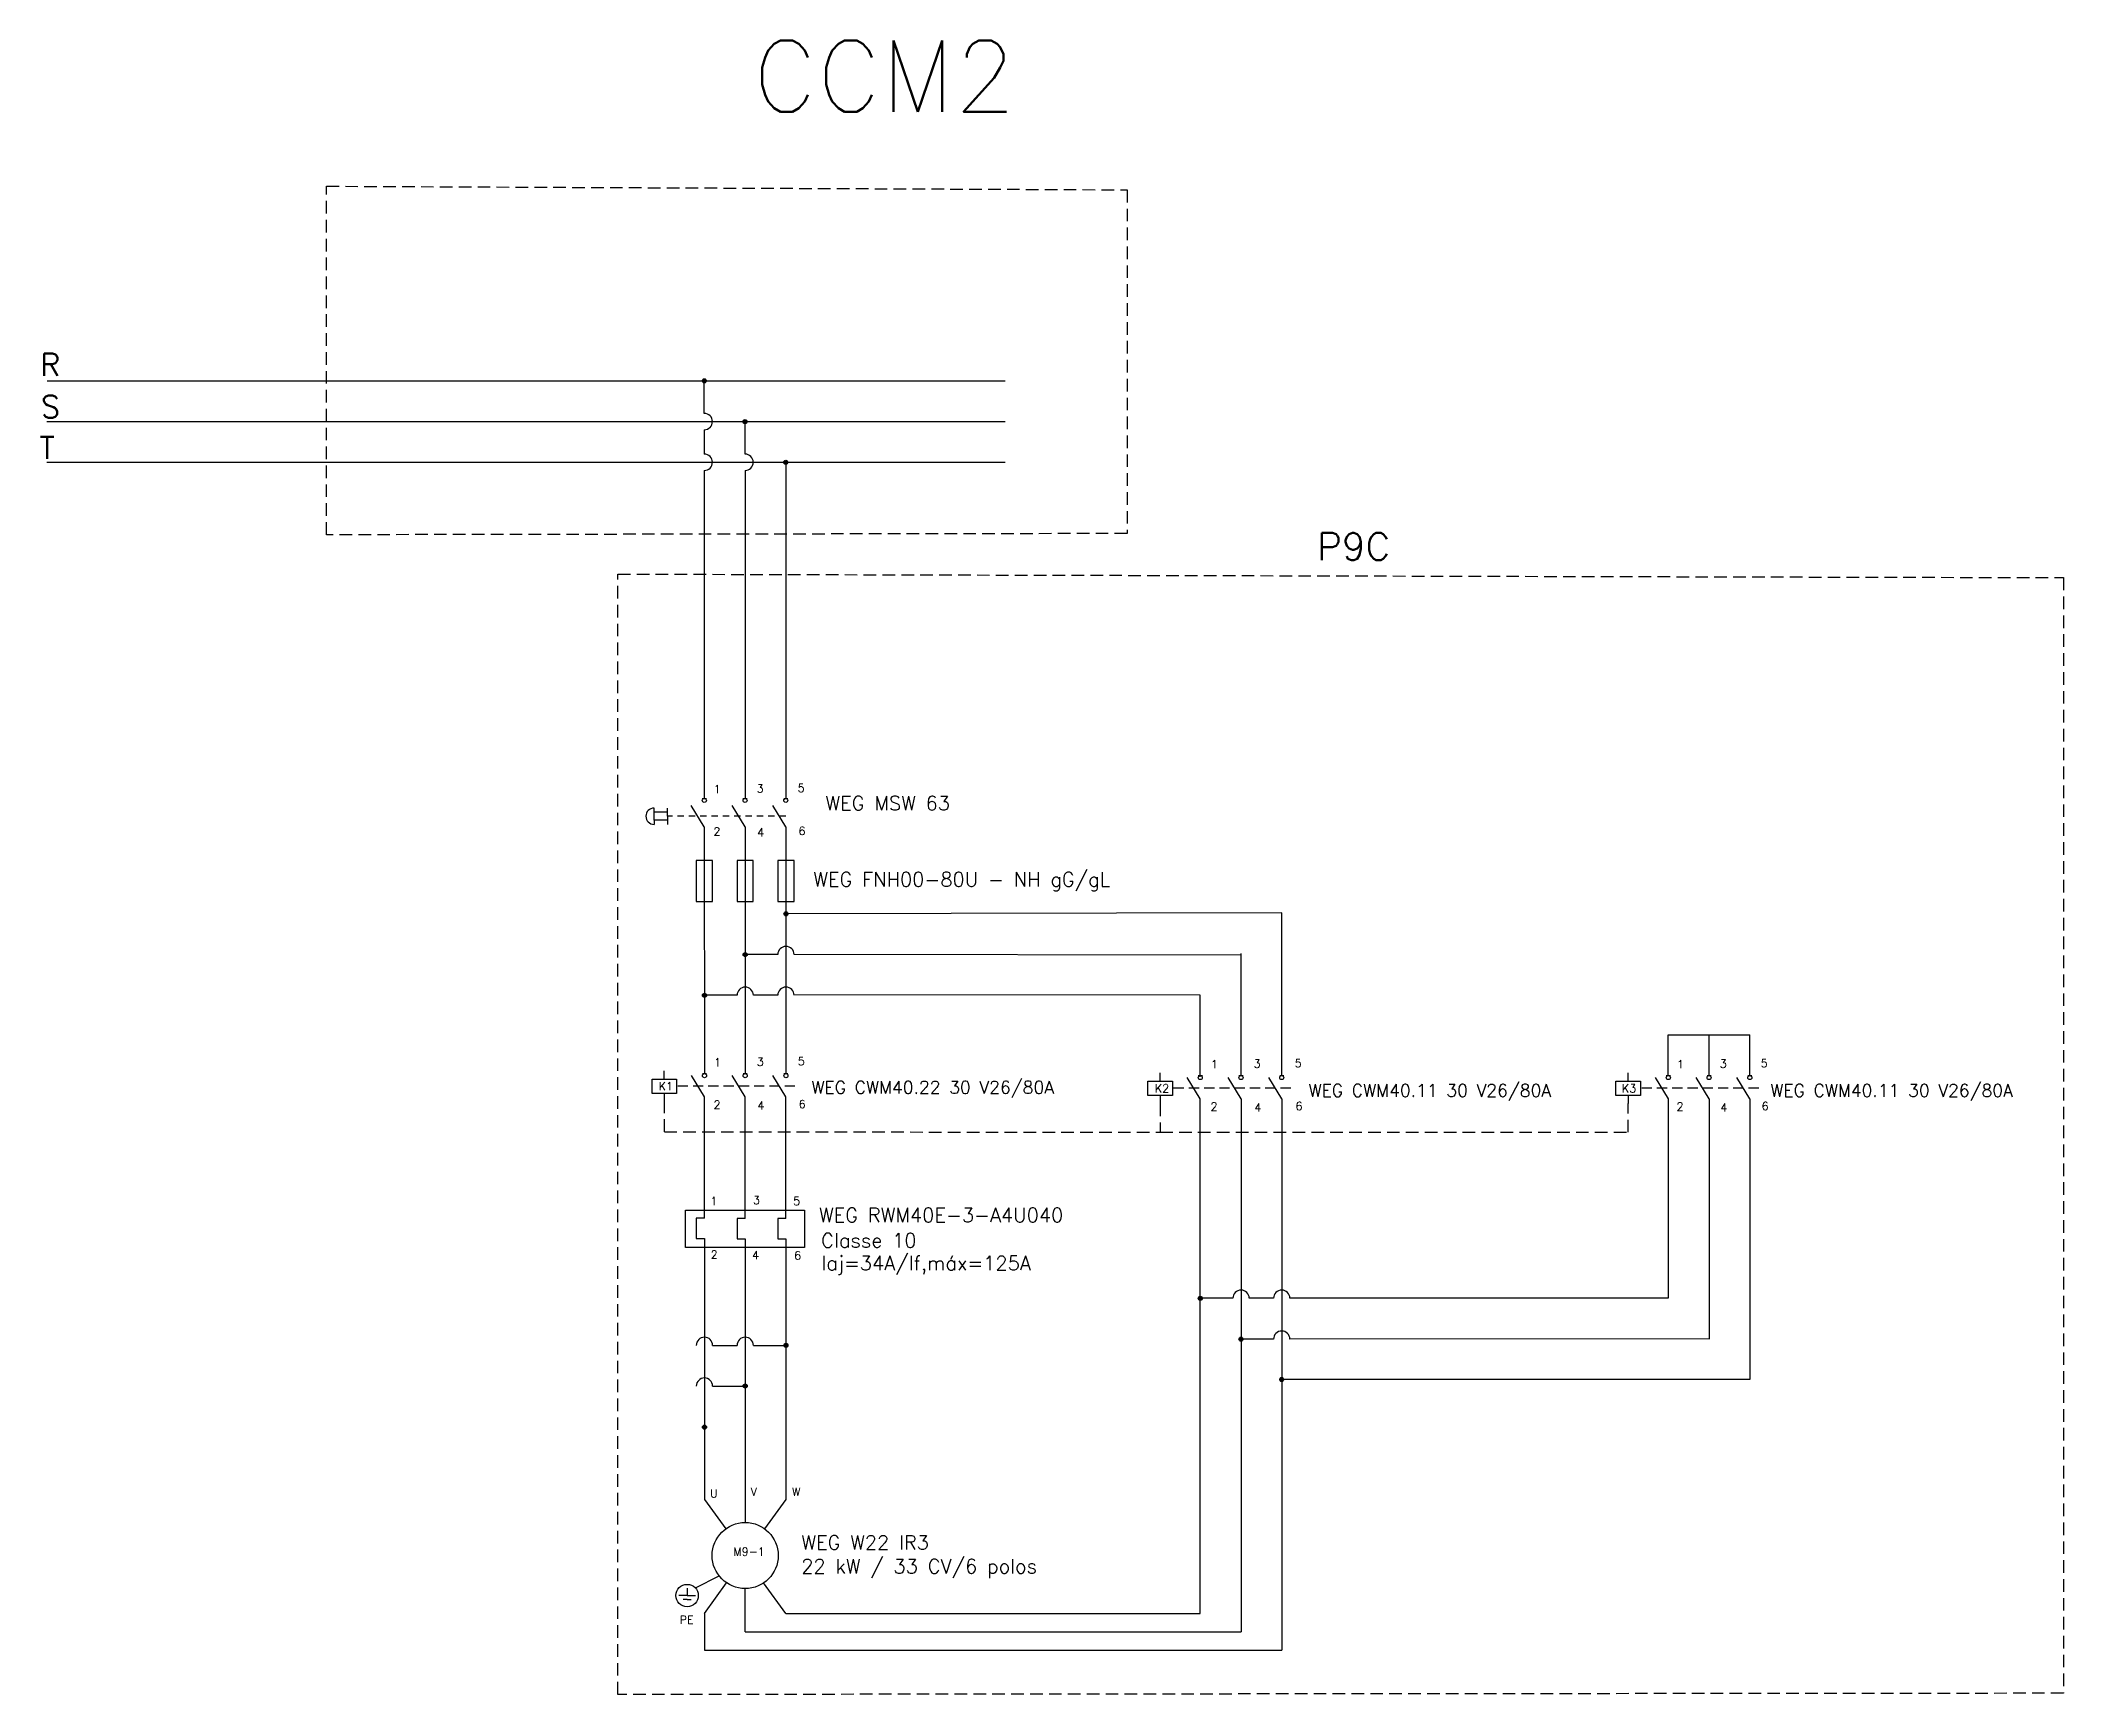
# Model space of a CAD drawing. Extents: x -533 to 641, y -96 to 322.
# Drawn here: x -48.69 to -8.56, y 117.5 to 150.32 of the extents above; entities that cross this region are included whole.
import ezdxf

# ---------------------------------------------------------------- set-up
doc = ezdxf.new("R2010")
doc.units = 0
doc.header["$MEASUREMENT"] = 0
doc.linetypes.add('DASHED2', pattern=[0.375, 0.25, -0.125])
doc.linetypes.add('HIDDEN', pattern=[0.375, 0.25, -0.125])
for name, color, linetype in [('_COTAS', 4, 'Continuous'), ('ELET_TRIFILAR_TEXTO', 4, 'Continuous'), ('Eletrocalha', 7, 'Continuous'), ('INTERTRAVAMENTO', 6, 'HIDDEN')]:
    doc.layers.add(name, color=color, linetype=linetype)
doc.layers.add('ELET_TRIFILAR_DESENHO', color=5, linetype='Continuous', plot=False)
doc.styles.add('ROMANS', font='romans')

msp = doc.modelspace()

# ---------------------------------------------------------------- texts
at = {"layer": 'ELET_TRIFILAR_TEXTO', "style": 'ROMANS'}
for s, height, p in [('CCM2', 1.4139, (-34.558, 148.907)), ('P9C', 0.5457, (-23.363, 140.006)), ('WEG MSW 63      ', 0.28277, (-33.119, 135.044)), ('WEG FNH00-80U - NH gG/gL  ', 0.28277, (-33.36, 133.531)), ('WEG CWM40.22 30 V26/80A', 0.25, (-33.395, 129.421)), ('WEG CWM40.11 30 V26/80A', 0.25, (-23.534, 129.36)), ('WEG CWM40.11 30 V26/80A', 0.25, (-14.374, 129.36)), ('WEG RWM40E-3-A4U040    ', 0.28277, (-33.247, 126.869)), ('Iaj=34A/If,máx=125A ', 0.28277, (-33.2, 125.916)), ('WEG W22 IR3', 0.28277, (-33.597, 120.371)), ('22 kW / 33 CV/6 polos', 0.28277, (-33.598, 119.901))]:
    msp.add_text(s, height=height, dxfattribs=at).set_placement(p)
at = {"layer": 'ELET_TRIFILAR_TEXTO', "linetype": 'Continuous', "attachment_point": 1, "style": 'ROMANS'}
for s, width, heights, insert, char_height in [('R', 0.45782, [0.385], (-48.695, 144.109), 0.441), ('S', 0.45782, [0.385], (-48.68, 143.274), 0.441), ('T', 0.45782, [0.385], (-48.709, 142.457), 0.441), ('K1', 0.45782, [0.385], (-36.427, 129.649), 0.1616), ('K2', 0.45782, [0.385], (-26.583, 129.607), 0.1616), ('K3', 0.45782, [0.385], (-17.318, 129.607), 0.1616), ('U', 0.45782, [0.385], (-35.409, 121.566), 0.162), ('V', 0.45782, [0.385], (-34.601, 121.599), 0.162), ('W', 0.45782, [0.385], (-33.782, 121.599), 0.162), ('M9-1', 0.51858, [0.563], (-34.946, 120.412), 0.1616), ('PE', 0.45782, [0.385], (-36.011, 119.061), 0.1616)]:
    msp.add_mtext_dynamic_manual_height_columns(s, width=width, gutter_width=2.793, heights=heights, dxfattribs=dict(at, insert=insert, char_height=char_height))
at = {"layer": 'ELET_TRIFILAR_TEXTO', "linetype": 'Continuous', "insert": (-33.203, 126.649), "char_height": 0.28277, "width": 5.65415, "attachment_point": 1, "style": 'ROMANS'}
msp.add_mtext('Classe 10     ', dxfattribs=at)

# ---------------------------------------------------------------- blocks, each defined once
blk = doc.blocks.new('Fusíveis')
at = {"layer": 'ELET_TRIFILAR_DESENHO', "linetype": 'Continuous'}
for p, q in [((143.684, 121.383), (143.484, 121.383)), ((143.484, 121.383), (143.484, 120.383)), ((143.884, 121.383), (143.684, 121.383)), ((143.884, 120.383), (143.884, 121.383)), ((144.684, 121.383), (144.484, 121.383)), ((144.484, 121.383), (144.484, 120.383)), ((144.884, 121.383), (144.684, 121.383)), ((144.884, 120.383), (144.884, 121.383)), ((145.684, 121.383), (145.484, 121.383)), ((145.484, 121.383), (145.484, 120.383)), ((145.884, 121.383), (145.684, 121.383)), ((145.884, 120.383), (145.884, 121.383)), ((143.484, 120.383), (143.884, 120.383)), ((144.484, 120.383), (144.884, 120.383)), ((145.484, 120.383), (145.884, 120.383))]:
    blk.add_line(p, q, dxfattribs=at)
blk = doc.blocks.new('Contator')
at = {"layer": 'ELET_TRIFILAR_DESENHO', "linetype": 'Continuous'}
for p, q in [((150.054, 111.998), (150.054, 112.198)), ((151.04, 111.562), (150.721, 112.083)), ((150.99, 112.133), (151.091, 112.133)), ((152.04, 111.562), (151.721, 112.083)), ((151.99, 112.133), (152.091, 112.133)), ((153.04, 111.562), (152.721, 112.083)), ((152.99, 112.133), (153.091, 112.133)), ((150.054, 111.646), (150.054, 111.446))]:
    blk.add_line(p, q, dxfattribs=at)
at = {"layer": 'ELET_TRIFILAR_DESENHO', "linetype": 'DASHED2'}
blk.add_line((153.26, 111.822), (150.354, 111.822), dxfattribs=at)
at = {"layer": 'ELET_TRIFILAR_DESENHO', "linetype": 'Continuous'}
blk.add_lwpolyline([(149.754, 111.998), (150.354, 111.998), (150.354, 111.646), (149.754, 111.646)], close=True, dxfattribs=at)
for centre in [(151.04, 112.083), (152.04, 112.083), (153.04, 112.083)]:
    blk.add_circle(centre, 0.05, dxfattribs=at)
blk = doc.blocks.new('Rele Termico')
at = {"layer": 'ELET_TRIFILAR_DESENHO', "linetype": 'Continuous'}
for p, q in [((151.04, 108.823), (150.84, 108.823)), ((150.84, 108.823), (150.84, 108.323)), ((152.04, 108.811), (151.84, 108.811)), ((151.84, 108.811), (151.84, 108.311)), ((153.04, 108.811), (152.84, 108.811)), ((152.84, 108.811), (152.84, 108.311)), ((150.84, 108.323), (151.04, 108.323)), ((151.84, 108.311), (152.04, 108.311)), ((152.84, 108.311), (153.04, 108.311))]:
    blk.add_line(p, q, dxfattribs=at)
blk.add_lwpolyline([(150.573, 109.022), (153.495, 109.022), (153.495, 108.102), (150.573, 108.102)], close=True, dxfattribs=at)
blk = doc.blocks.new('Nome - Contatos')
at = {"layer": 'ELET_TRIFILAR_TEXTO', "linetype": 'Continuous', "char_height": 0.2, "attachment_point": 1, "style": 'ROMANS'}
for s, insert in [('3', (143.513, 124.19)), ('5', (144.518, 124.204)), ('1', (142.46, 124.177)), ('2', (142.451, 123.136)), ('4', (143.528, 123.114)), ('6', (144.54, 123.15))]:
    blk.add_mtext_dynamic_manual_height_columns(s, width=0.31166, gutter_width=1.901, heights=[0.262], dxfattribs=dict(at, insert=insert))
blk = doc.blocks.new('Nome - Termico')
at = {"layer": 'ELET_TRIFILAR_TEXTO', "linetype": 'Continuous', "char_height": 0.2, "attachment_point": 1, "style": 'ROMANS'}
for s, insert in [('1', (149.774, 110.74)), ('3', (150.822, 110.762)), ('5', (151.809, 110.74)), ('2', (149.782, 109.425)), ('4', (150.799, 109.41)), ('6', (151.832, 109.402))]:
    blk.add_mtext_dynamic_manual_height_columns(s, width=0.31166, gutter_width=1.901, heights=[0.262], dxfattribs=dict(at, insert=insert))

# ---------------------------------------------------------------- hatches: boundary and pattern name
at = {"layer": 'ELET_TRIFILAR_DESENHO', "linetype": 'Continuous'}
h = msp.add_hatch(color=256, dxfattribs=at)
h.dxf.hatch_style = 1
h.paths.add_polyline_path([(-35.481, 143.566, 1), (-35.561, 143.566, 1)])
h = msp.add_hatch(color=256, dxfattribs=at)
h.dxf.hatch_style = 1
h.paths.add_polyline_path([(-34.673, 142.758, 1), (-34.753, 142.758, 1)])
h = msp.add_hatch(color=256, dxfattribs=at)
h.dxf.hatch_style = 1
h.paths.add_polyline_path([(-33.946, 141.95), (-33.865, 141.95, 1)])
h.paths.add_polyline_path([(-33.905, 141.95), (-33.905, 141.91, 0.414214), (-33.865, 141.95)])
h.paths.add_polyline_path([(-33.905, 141.91), (-33.905, 141.95), (-33.946, 141.95, 0.414214)])
h = msp.add_hatch(color=256, dxfattribs=at)
h.dxf.hatch_style = 1
h.paths.add_polyline_path([(-33.862, 132.989, 1), (-33.942, 132.989, 1)])
h = msp.add_hatch(color=256, dxfattribs=at)
h.dxf.hatch_style = 1
h.paths.add_polyline_path([(-34.67, 132.181, 1), (-34.75, 132.181, 1)])
h = msp.add_hatch(color=256, dxfattribs=at)
h.dxf.hatch_style = 1
h.paths.add_polyline_path([(-35.478, 131.373, 1), (-35.558, 131.373, 1)])
h = msp.add_hatch(color=256, dxfattribs=at)
h.dxf.hatch_style = 1
h.paths.add_polyline_path([(-25.642, 125.36, 1), (-25.722, 125.36, 1)])
h = msp.add_hatch(color=256, dxfattribs=at)
h.dxf.hatch_style = 1
h.paths.add_polyline_path([(-33.942, 124.424, -1), (-33.862, 124.424, -1)])
h = msp.add_hatch(color=256, dxfattribs=at)
h.dxf.hatch_style = 1
h.paths.add_polyline_path([(-24.834, 124.548, 1), (-24.914, 124.548, 1)])
h = msp.add_hatch(color=256, dxfattribs=at)
h.dxf.hatch_style = 1
h.paths.add_polyline_path([(-34.67, 123.617, 1), (-34.75, 123.617, 1)])
h = msp.add_hatch(color=256, dxfattribs=at)
h.dxf.hatch_style = 1
h.paths.add_polyline_path([(-24.026, 123.748, 1), (-24.107, 123.748, 1)])
h = msp.add_hatch(color=256, dxfattribs=at)
h.dxf.hatch_style = 1
h.paths.add_polyline_path([(-35.478, 122.802, 1), (-35.558, 122.802, 1)])

# ---------------------------------------------------------------- linework, layer by layer
for p, q in [((-48.556, 143.566), (-41.181, 143.566)), ((-41.181, 143.566), (-29.551, 143.566)), ((-35.521, 142.92), (-35.521, 143.566)), ((-48.563, 142.758), (-41.181, 142.758)), ((-41.181, 142.758), (-29.551, 142.758)), ((-35.521, 142.597), (-35.521, 142.112)), ((-34.713, 142.112), (-34.713, 142.758)), ((-48.563, 141.95), (-41.181, 141.95)), ((-41.181, 141.95), (-29.551, 141.95)), ((-35.521, 141.789), (-35.521, 139.303)), ((-34.713, 141.789), (-34.713, 139.282)), ((-33.905, 141.95), (-33.905, 139.303)), ((-35.521, 139.303), (-35.521, 135.28)), ((-34.713, 139.282), (-34.713, 135.28)), ((-33.905, 139.303), (-33.905, 135.28)), ((-35.562, 135.28), (-35.48, 135.28)), ((-34.754, 135.28), (-34.672, 135.28)), ((-33.946, 135.28), (-33.864, 135.28)), ((-35.521, 134.716), (-35.779, 135.137)), ((-34.713, 134.716), (-34.971, 135.137)), ((-33.905, 134.716), (-34.163, 135.137)), ((-35.521, 134.716), (-35.518, 129.818)), ((-34.713, 134.716), (-34.71, 129.818)), ((-33.905, 134.716), (-33.902, 129.818)), ((-34.71, 126.945), (-34.71, 129.357)), ((-33.902, 126.945), (-33.902, 129.357)), ((-35.518, 126.546), (-35.518, 122.311)), ((-34.71, 126.537), (-34.71, 121.854)), ((-33.902, 126.537), (-33.902, 122.311)), ((-35.518, 122.311), (-35.518, 121.368)), ((-33.902, 122.311), (-33.902, 121.368)), ((-34.71, 121.854), (-34.71, 120.911)), ((-35.518, 121.368), (-35.095, 120.786)), ((-33.902, 121.368), (-34.325, 120.786)), ((-35.862, 119.605), (-35.862, 119.46)), ((-35.699, 119.611), (-35.228, 119.852)), ((-35.518, 119.102), (-35.08, 119.713)), ((-34.71, 118.739), (-34.709, 119.599)), ((-33.902, 119.102), (-34.345, 119.71)), ((-35.862, 119.46), (-36.025, 119.46)), ((-35.862, 119.384), (-35.943, 119.384)), ((-35.862, 119.46), (-35.699, 119.46)), ((-35.862, 119.384), (-35.781, 119.384))]:
    msp.add_line(p, q, dxfattribs=at)
at = {"layer": 'ELET_TRIFILAR_DESENHO', "color": 254, "linetype": 'Continuous', "true_color": 0xcecce6}
for p, q in [((-36.519, 135.007), (-36.519, 135.088)), ((-36.253, 135.007), (-36.519, 135.007)), ((-36.519, 134.845), (-36.519, 135.007)), ((-36.253, 134.845), (-36.519, 134.845)), ((-36.519, 134.845), (-36.519, 134.765)), ((-36.253, 134.926), (-36.253, 135.088)), ((-36.253, 134.926), (-36.253, 134.765))]:
    msp.add_line(p, q, dxfattribs=at)
at = {"layer": 'ELET_TRIFILAR_DESENHO', "color": 254, "linetype": 'DASHED2', "ltscale": 0.5, "true_color": 0xcecce6}
msp.add_line((-33.905, 134.926), (-36.253, 134.926), dxfattribs=at)
at = {"layer": 'ELET_TRIFILAR_DESENHO', "linetype": 'HIDDEN'}
for points in [[(-43.016, 147.428), (-27.132, 147.357), (-27.132, 140.536), (-43.016, 140.511)], [(-37.236, 139.731), (-8.558, 139.661), (-8.558, 117.521), (-37.236, 117.496)]]:
    msp.add_lwpolyline(points, close=True, dxfattribs=at)
at = {"layer": 'ELET_TRIFILAR_DESENHO', "linetype": 'Continuous'}
for points in [[(-24.066, 133.01), (-33.902, 132.989)], [(-24.066, 129.779), (-24.066, 133.01)], [(-34.064, 132.181), (-34.71, 132.181)], [(-24.874, 132.171), (-33.74, 132.181)], [(-24.874, 129.779), (-24.874, 132.202)], [(-34.872, 131.373), (-35.518, 131.373)], [(-34.064, 131.373), (-34.548, 131.373)], [(-25.682, 129.757), (-25.682, 131.373), (-33.741, 131.383)], [(-16.398, 129.779), (-16.398, 130.587), (-14.782, 130.587)], [(-15.59, 129.779), (-15.59, 130.587)], [(-14.782, 129.779), (-14.782, 130.587)], [(-35.518, 126.95), (-35.518, 129.357)], [(-33.902, 119.102), (-25.682, 119.102), (-25.682, 129.318)], [(-24.874, 129.318), (-24.874, 118.739)], [(-24.066, 129.318), (-24.066, 118.375)], [(-16.398, 129.318), (-16.398, 125.36)], [(-15.59, 129.318), (-15.59, 124.548)], [(-14.782, 129.318), (-14.782, 123.748)], [(-25.036, 125.36), (-25.682, 125.36)], [(-24.228, 125.36), (-24.712, 125.36)], [(-16.398, 125.36), (-23.905, 125.36)], [(-35.356, 124.424), (-34.872, 124.424)], [(-34.548, 124.424), (-33.902, 124.424)], [(-24.228, 124.548), (-24.874, 124.548)], [(-15.59, 124.558), (-23.905, 124.548)], [(-35.356, 123.616), (-34.71, 123.616)], [(-14.782, 123.748), (-24.066, 123.748)], [(-35.518, 119.102), (-35.518, 118.375), (-24.066, 118.376)], [(-34.71, 118.739), (-24.874, 118.739)]]:
    msp.add_lwpolyline(points, dxfattribs=at)
for centre, radius in [((-35.521, 143.566), 0.0404), ((-34.713, 142.758), 0.0404), ((-33.905, 141.95), 0.0404), ((-35.521, 135.239), 0.0404), ((-34.713, 135.239), 0.0404), ((-33.905, 135.239), 0.0404), ((-33.902, 132.989), 0.0404), ((-34.71, 132.181), 0.0404), ((-35.518, 131.373), 0.0404), ((-25.682, 125.36), 0.0404), ((-33.902, 124.424), 0.0404), ((-24.874, 124.548), 0.0404), ((-34.71, 123.617), 0.0404), ((-24.066, 123.748), 0.0404), ((-35.518, 122.802), 0.0404), ((-34.71, 120.255), 0.656), ((-35.862, 119.46), 0.222)]:
    msp.add_circle(centre, radius, dxfattribs=at)
for centre, start, end in [((-35.521, 142.758), 270, 90), ((-35.521, 141.95), 270, 90), ((-34.713, 141.95), 270, 90), ((-33.902, 132.181), 0, 180), ((-34.71, 131.373), 0, 180), ((-33.902, 131.373), 0, 180), ((-24.874, 125.36), 0, 180), ((-24.066, 125.36), 0, 180), ((-35.518, 124.424), 0, 180), ((-34.71, 124.424), 0, 180), ((-24.066, 124.548), 0, 180), ((-35.518, 123.616), 0, 180)]:
    msp.add_arc(centre, 0.162, start, end, dxfattribs=at)
at = {"layer": 'ELET_TRIFILAR_DESENHO', "color": 254, "linetype": 'Continuous', "true_color": 0xcecce6}
msp.add_arc((-36.519, 134.926), 0.162, 90, 270, dxfattribs=at)
at = {"layer": 'Eletrocalha', "color": 6, "linetype": 'DASHED2'}
for points in [[(-26.478, 129.224), (-26.478, 128.658), (-17.196, 128.653), (-17.194, 129.224)], [(-36.314, 128.661), (-36.314, 128.661), (-26.478, 128.658), (-26.478, 128.658)]]:
    msp.add_lwpolyline(points, dxfattribs=at)
at = {"layer": 'INTERTRAVAMENTO', "linetype": 'HIDDEN'}
msp.add_line((-36.314, 128.661), (-36.314, 129.264), dxfattribs=at)

# ---------------------------------------------------------------- block references
at = {"layer": '_COTAS', "linetype": 'Continuous', "xscale": 0.8079180569963671, "yscale": 0.8079180569963671, "zscale": 0.8079180569963671}
for name, p in [('Nome - Contatos', (-150.429, 35.22)), ('Nome - Contatos', (-150.426, 29.799)), ('Nome - Contatos', (-140.569, 29.76)), ('Nome - Contatos', (-131.324, 29.76)), ('Nome - Termico', (-156.407, 37.902))]:
    msp.add_blockref(name, p, dxfattribs=at)
at = {"layer": 'ELET_TRIFILAR_DESENHO', "linetype": 'Continuous', "xscale": 0.8079180569963671, "yscale": 0.8079180569963671, "zscale": 0.8079180569963671}
for name, p in [('Fusíveis', (-151.603, 35.977)), ('Contator', (-157.546, 39.224)), ('Contator', (-147.71, 39.185)), ('Contator', (-138.425, 39.185)), ('Rele Termico', (-157.546, 39.03))]:
    msp.add_blockref(name, p, dxfattribs=at)

msp.set_redraw_order([(e.dxf.handle, doc.entitydb.next_handle()) for e in msp.query("TEXT MTEXT ATTDEF DIMENSION ARC_DIMENSION")])  # texts and dimensions are drawn at this point

doc.saveas('drawing.dxf')
